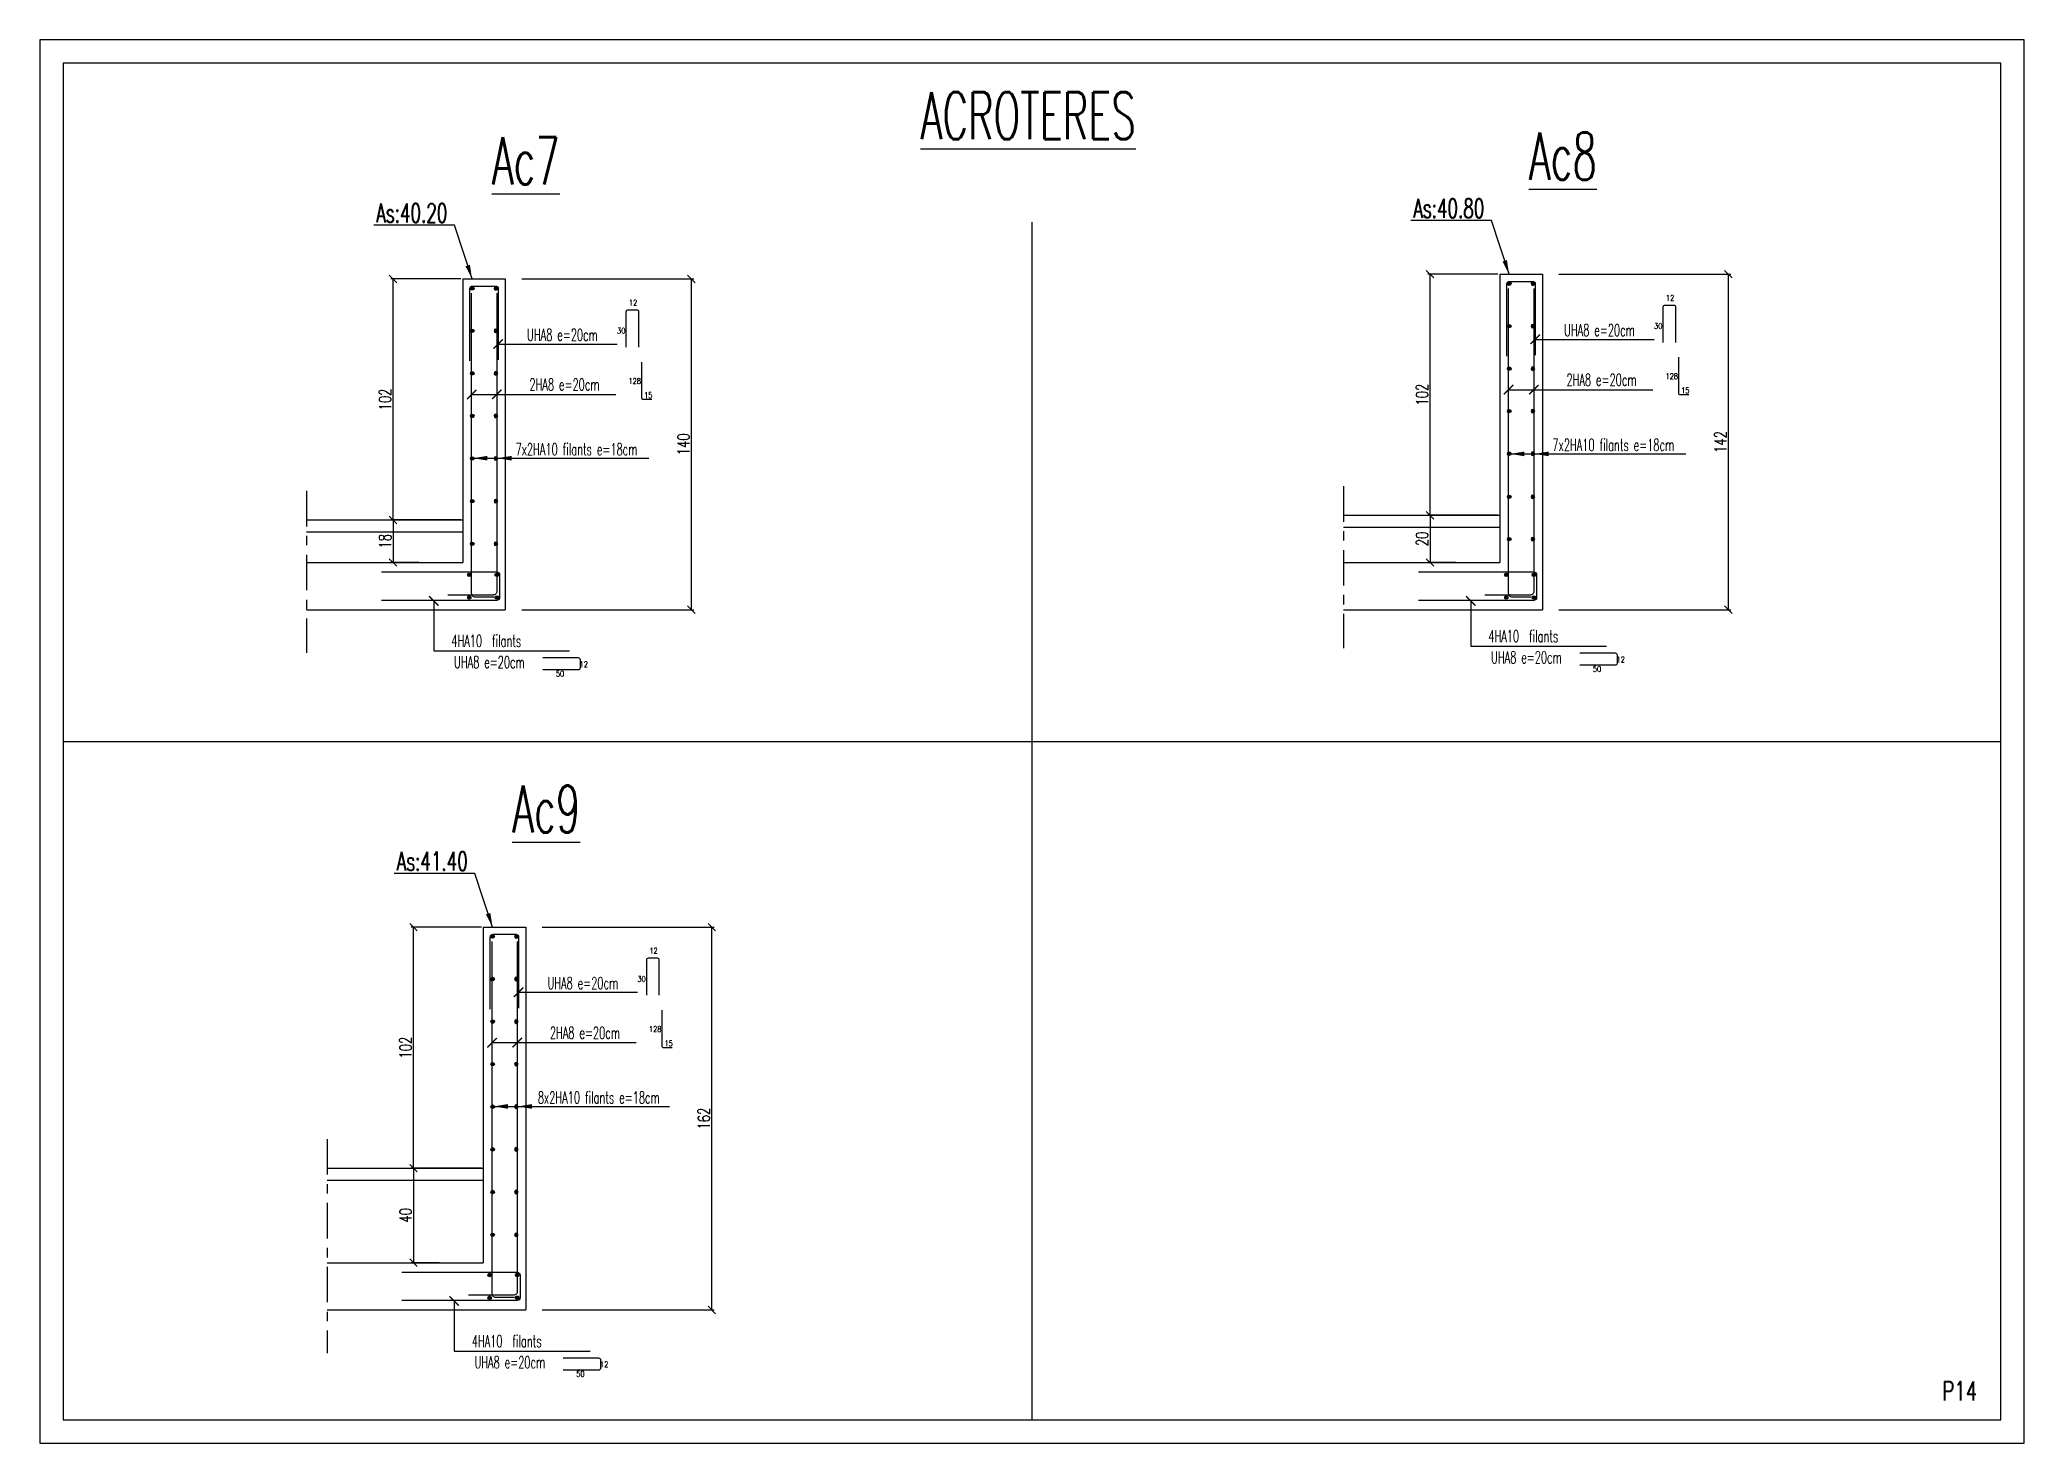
# Model space of a CAD drawing. Extents: x 308 to 787, y -199 to -146.
# Drawn here: x 765.97 to 786.97, y -169.39 to -154.54 of the extents above; entities that cross this region are included whole.
import ezdxf

# ---------------------------------------------------------------- set-up
doc = ezdxf.new("R2010")
doc.units = 0
doc.header["$LTSCALE"] = 0.5
doc.header["$MEASUREMENT"] = 0
doc.linetypes.add('AXES2', pattern=[1.125, 0.75, -0.125, 0.125, -0.125])
doc.layers.get('0').update_dxf_attribs({"linetype": 'CONTINUOUS'})
doc.layers.get('DEFPOINTS').update_dxf_attribs({"linetype": 'CONTINUOUS'})
for name, color, linetype in [('CADRE-CART', 7, 'CONTINUOUS'), ('COTATION', 7, 'CONTINUOUS'), ('FERRAILLAGE', 1, 'CONTINUOUS'), ('HABILLAGE', 7, 'CONTINUOUS'), ('I84 - FERRAILLAGE', 1, 'CONTINUOUS'), ('MURS', 3, 'CONTINUOUS'), ('Texte', 7, 'CONTINUOUS')]:
    doc.layers.add(name, color=color, linetype=linetype)
doc.styles.add('ROMANS8', font='romans.shx', dxfattribs={"width": 0.7})
doc.dimstyles.new('COT50 cm', dxfattribs={"dimtxt": 0.15, "dimasz": 0.06, "dimexe": 0.03, "dimexo": 0.1, "dimgap": 0.05, "dimtad": 1, "dimdec": 0, "dimlfac": 100, "dimzin": 0, "dimdsep": 46, "dimtxsty": 'ROMANS8', "dimblk1": 'OBLIQUE', "dimblk2": 'OBLIQUE', "dimsah": 1, "dimcen": 0.03, "dimdle": 0.03, "dimclrt": 1, "dimadec": 0, "dimazin": 0, "dimtfac": 1, "dimtdec": 0, "dimtmove": 0, "dimatfit": 3, "dimfxl": 0, "dimtolj": 1, "dimtzin": 0, "dimlwd": -1, "dimlwe": -1, "dimarcsym": 0})
doc.dimstyles.new('I84 1-20 cm', dxfattribs={"dimscale": 0.4, "dimtxt": 0.32, "dimasz": 0.2, "dimexe": 0.06, "dimexo": 0.05, "dimgap": 0.05, "dimtad": 1, "dimdec": 1, "dimlfac": 40, "dimzin": 9, "dimdsep": 46, "dimtxsty": 'ROMANS8', "dimblk": 'OBLIQUE', "dimcen": 0.09, "dimclrd": 256, "dimclre": 256, "dimclrt": 1, "dimadec": 0, "dimazin": 0, "dimtfac": 1, "dimtdec": 1, "dimtofl": 0, "dimtmove": 2, "dimatfit": 3, "dimfxl": 0, "dimtolj": 1, "dimtzin": 0, "dimarcsym": 0})

msp = doc.modelspace()

# ---------------------------------------------------------------- texts
at = {"layer": 'FERRAILLAGE', "color": 7, "style": 'ROMANS8', "width": 0.7}
for s, p in [('12', (783.1762, -157.3012)), ('12', (772.2031, -157.3512)), ('30', (772.0768, -157.6493)), ('30', (783.0498, -157.5993)), ('128', (772.1982, -158.1803)), ('128', (783.1713, -158.1303)), ('15', (772.3628, -158.3308)), ('15', (783.3359, -158.2808)), ('12', (782.6536, -161.1276)), ('50', (771.4295, -161.2772)), ('12', (771.6806, -161.1776)), ('50', (782.4025, -161.2272)), ('12', (772.4192, -164.2092)), ('30', (772.2929, -164.5074)), ('128', (772.4144, -165.0383)), ('15', (772.5789, -165.1888)), ('50', (771.6456, -168.6852)), ('12', (771.8967, -168.5856))]:
    msp.add_text(s, height=0.06, dxfattribs=at).set_placement(p)
at = {"layer": 'FERRAILLAGE', "color": 1, "style": 'ROMANS8', "width": 0.6}
for s, p in [('UHA8 e=20cm', (771.125, -157.7258)), ('UHA8 e=20cm', (782.0981, -157.6758)), ('2HA8 e=20cm', (771.1499, -158.252)), ('2HA8 e=20cm', (782.123, -158.202)), ('7x2HA10 filants e=18cm', (781.9746, -158.8912)), ('7x2HA10 filants e=18cm', (771.003, -158.9368)), ('4HA10  filants', (770.3237, -160.9642)), ('4HA10  filants', (781.2968, -160.9142)), ('UHA8 e=20cm', (770.3521, -161.1883)), ('UHA8 e=20cm', (781.3252, -161.1383)), ('UHA8 e=20cm', (771.3412, -164.5838)), ('2HA8 e=20cm', (771.366, -165.1101)), ('8x2HA10 filants e=18cm', (771.2391, -165.7949)), ('4HA10  filants', (770.5398, -168.3723)), ('UHA8 e=20cm', (770.5683, -168.5963))]:
    msp.add_text(s, height=0.126654, dxfattribs=at).set_placement(p)
at = {"layer": 'HABILLAGE', "color": 1, "style": 'ROMANS8'}
for s, width, p in [('As:40.80', 0.65, (780.5022, -156.4231)), ('As:40.20', 0.65, (769.5291, -156.4731)), ('As:41.40', 0.65, (769.7452, -163.3312)), ('P14', 0.7, (786.101, -168.9361))]:
    msp.add_text(s, height=0.2, dxfattribs=dict(at, width=width)).set_placement(p)
at = {"layer": 'Texte', "color": 4, "style": 'ROMANS8', "width": 0.6}
for s, p in [('%%UACROTERES', (775.2891, -155.5938)), ('%%UAc7', (770.7516, -156.071)), ('%%UAc8', (781.7246, -156.021)), ('%%UAc9', (770.9677, -162.929))]:
    msp.add_text(s, height=0.5, dxfattribs=at).set_placement(p)

# ---------------------------------------------------------------- blocks, each defined once
blk = doc.blocks.new('_Oblique')
at = {"layer": 'COTATION', "color": 0, "lineweight": -2}
blk.add_line((-0.5, -0.5), (0.5, 0.5), dxfattribs=at)
blk = doc.blocks.new('*D990')
at = {"layer": 'COTATION', "lineweight": -2, "transparency": 16777216}
for p, q in [((770.425, -157.071), (769.683, -157.071)), ((769.707, -159.621), (769.707, -157.071)), ((770.425, -159.621), (769.683, -159.621))]:
    blk.add_line(p, q, dxfattribs=at)
at = {"layer": 'DEFPOINTS', "color": 0, "transparency": 16777216}
for p in [(769.707, -157.071), (770.445, -157.071), (770.445, -159.621)]:
    blk.add_point(p, dxfattribs=at)
at = {"layer": 'COTATION', "lineweight": -2, "transparency": 16777216, "xscale": 0.08000000000000002, "yscale": 0.08000000000000002, "zscale": 0.08000000000000002}
for p, rotation in [((769.707, -157.071), 90), ((769.707, -159.621), 270)]:
    blk.add_blockref('_Oblique', p, dxfattribs=dict(at, rotation=rotation))
at = {"layer": 'COTATION', "color": 1, "transparency": 16777216, "insert": (769.623, -158.346), "char_height": 0.128, "attachment_point": 5, "rotation": 90, "style": 'ROMANS8'}
blk.add_mtext('\\A1;102', dxfattribs=at)
blk = doc.blocks.new('A$C27DF6537')
at = {"layer": 'I84 - FERRAILLAGE', "linetype": 'Continuous'}
blk.add_hatch(color=256, dxfattribs=at).paths.add_polyline_path([(0.0075, 0, 1), (-0.0075, 0, 1)])
blk.add_circle((0, 0), 0.0075, dxfattribs=at)
blk = doc.blocks.new('*D993')
at = {"layer": 'COTATION', "lineweight": -2, "transparency": 16777216}
for p, q in [((770.425, -159.621), (769.683, -159.621)), ((769.707, -159.621), (769.707, -160.071)), ((769.981, -160.071), (769.683, -160.071))]:
    blk.add_line(p, q, dxfattribs=at)
at = {"layer": 'DEFPOINTS', "color": 0, "transparency": 16777216}
for p in [(770.445, -159.621), (769.707, -160.071), (770.001, -160.071)]:
    blk.add_point(p, dxfattribs=at)
at = {"layer": 'COTATION', "lineweight": -2, "transparency": 16777216, "xscale": 0.08000000000000002, "yscale": 0.08000000000000002, "zscale": 0.08000000000000002}
for p, rotation in [((769.707, -159.621), 90), ((769.707, -160.071), 270)]:
    blk.add_blockref('_Oblique', p, dxfattribs=dict(at, rotation=rotation))
at = {"layer": 'COTATION', "color": 1, "transparency": 16777216, "insert": (769.623, -159.846), "char_height": 0.128, "attachment_point": 5, "rotation": 90, "style": 'ROMANS8'}
blk.add_mtext('\\A1;18', dxfattribs=at)
blk = doc.blocks.new('*D994')
at = {"layer": 'COTATION', "lineweight": -2, "transparency": 16777216}
for p, q in [((771.068, -157.071), (772.888, -157.071)), ((772.864, -160.571), (772.864, -157.071)), ((771.068, -160.571), (772.888, -160.571))]:
    blk.add_line(p, q, dxfattribs=at)
at = {"layer": 'DEFPOINTS', "color": 0, "transparency": 16777216}
for p in [(771.048, -157.071), (772.864, -157.071), (771.048, -160.571)]:
    blk.add_point(p, dxfattribs=at)
at = {"layer": 'COTATION', "lineweight": -2, "transparency": 16777216, "xscale": 0.08000000000000002, "yscale": 0.08000000000000002, "zscale": 0.08000000000000002}
for p, rotation in [((772.864, -157.071), 90), ((772.864, -160.571), 270)]:
    blk.add_blockref('_Oblique', p, dxfattribs=dict(at, rotation=rotation))
at = {"layer": 'COTATION', "color": 1, "transparency": 16777216, "insert": (772.78, -158.821), "char_height": 0.128, "attachment_point": 5, "rotation": 90, "style": 'ROMANS8'}
blk.add_mtext('\\A1;140', dxfattribs=at)
blk = doc.blocks.new('*D995')
at = {"layer": 'COTATION', "lineweight": -2, "transparency": 16777216}
for p, q in [((781.398, -157.021), (780.656, -157.021)), ((780.68, -159.571), (780.68, -157.021)), ((781.398, -159.571), (780.656, -159.571))]:
    blk.add_line(p, q, dxfattribs=at)
at = {"layer": 'DEFPOINTS', "color": 0, "transparency": 16777216}
for p in [(780.68, -157.021), (781.418, -157.021), (781.418, -159.571)]:
    blk.add_point(p, dxfattribs=at)
at = {"layer": 'COTATION', "lineweight": -2, "transparency": 16777216, "xscale": 0.08000000000000002, "yscale": 0.08000000000000002, "zscale": 0.08000000000000002}
for p, rotation in [((780.68, -157.021), 90), ((780.68, -159.571), 270)]:
    blk.add_blockref('_Oblique', p, dxfattribs=dict(at, rotation=rotation))
at = {"layer": 'COTATION', "color": 1, "transparency": 16777216, "insert": (780.596, -158.296), "char_height": 0.128, "attachment_point": 5, "rotation": 90, "style": 'ROMANS8'}
blk.add_mtext('\\A1;102', dxfattribs=at)
blk = doc.blocks.new('*D996')
at = {"layer": 'COTATION', "lineweight": -2, "transparency": 16777216}
for p, q in [((781.398, -159.571), (780.656, -159.571)), ((780.68, -159.571), (780.68, -160.071)), ((780.954, -160.071), (780.656, -160.071))]:
    blk.add_line(p, q, dxfattribs=at)
at = {"layer": 'DEFPOINTS', "color": 0, "transparency": 16777216}
for p in [(781.418, -159.571), (780.68, -160.071), (780.974, -160.071)]:
    blk.add_point(p, dxfattribs=at)
at = {"layer": 'COTATION', "lineweight": -2, "transparency": 16777216, "xscale": 0.08000000000000002, "yscale": 0.08000000000000002, "zscale": 0.08000000000000002}
for p, rotation in [((780.68, -159.571), 90), ((780.68, -160.071), 270)]:
    blk.add_blockref('_Oblique', p, dxfattribs=dict(at, rotation=rotation))
at = {"layer": 'COTATION', "color": 1, "transparency": 16777216, "insert": (780.596, -159.821), "char_height": 0.128, "attachment_point": 5, "rotation": 90, "style": 'ROMANS8'}
blk.add_mtext('\\A1;20', dxfattribs=at)
blk = doc.blocks.new('*D997')
at = {"layer": 'COTATION', "lineweight": -2, "transparency": 16777216}
for p, q in [((782.041, -157.021), (783.861, -157.021)), ((783.837, -160.571), (783.837, -157.021)), ((782.041, -160.571), (783.861, -160.571))]:
    blk.add_line(p, q, dxfattribs=at)
at = {"layer": 'DEFPOINTS', "color": 0, "transparency": 16777216}
for p in [(782.021, -157.021), (783.837, -157.021), (782.021, -160.571)]:
    blk.add_point(p, dxfattribs=at)
at = {"layer": 'COTATION', "lineweight": -2, "transparency": 16777216, "xscale": 0.08000000000000002, "yscale": 0.08000000000000002, "zscale": 0.08000000000000002}
for p, rotation in [((783.837, -157.021), 90), ((783.837, -160.571), 270)]:
    blk.add_blockref('_Oblique', p, dxfattribs=dict(at, rotation=rotation))
at = {"layer": 'COTATION', "color": 1, "transparency": 16777216, "insert": (783.753, -158.796), "char_height": 0.128, "attachment_point": 5, "rotation": 90, "style": 'ROMANS8'}
blk.add_mtext('\\A1;142', dxfattribs=at)
blk = doc.blocks.new('*D998')
at = {"layer": 'COTATION', "lineweight": -2, "transparency": 16777216}
for p, q in [((770.641, -163.929), (769.899, -163.929)), ((769.923, -166.479), (769.923, -163.929)), ((770.641, -166.479), (769.899, -166.479))]:
    blk.add_line(p, q, dxfattribs=at)
at = {"layer": 'DEFPOINTS', "color": 0, "transparency": 16777216}
for p in [(769.923, -163.929), (770.661, -163.929), (770.661, -166.479)]:
    blk.add_point(p, dxfattribs=at)
at = {"layer": 'COTATION', "lineweight": -2, "transparency": 16777216, "xscale": 0.08000000000000002, "yscale": 0.08000000000000002, "zscale": 0.08000000000000002}
for p, rotation in [((769.923, -163.929), 90), ((769.923, -166.479), 270)]:
    blk.add_blockref('_Oblique', p, dxfattribs=dict(at, rotation=rotation))
at = {"layer": 'COTATION', "color": 1, "transparency": 16777216, "insert": (769.839, -165.204), "char_height": 0.128, "attachment_point": 5, "rotation": 90, "style": 'ROMANS8'}
blk.add_mtext('\\A1;102', dxfattribs=at)
blk = doc.blocks.new('*D999')
at = {"layer": 'COTATION', "lineweight": -2, "transparency": 16777216}
for p, q in [((770.641, -166.479), (769.899, -166.479)), ((769.923, -166.479), (769.923, -167.479)), ((770.197, -167.479), (769.899, -167.479))]:
    blk.add_line(p, q, dxfattribs=at)
at = {"layer": 'DEFPOINTS', "color": 0, "transparency": 16777216}
for p in [(770.661, -166.479), (769.923, -167.479), (770.217, -167.479)]:
    blk.add_point(p, dxfattribs=at)
at = {"layer": 'COTATION', "lineweight": -2, "transparency": 16777216, "xscale": 0.08000000000000002, "yscale": 0.08000000000000002, "zscale": 0.08000000000000002}
for p, rotation in [((769.923, -166.479), 90), ((769.923, -167.479), 270)]:
    blk.add_blockref('_Oblique', p, dxfattribs=dict(at, rotation=rotation))
at = {"layer": 'COTATION', "color": 1, "transparency": 16777216, "insert": (769.839, -166.979), "char_height": 0.128, "attachment_point": 5, "rotation": 90, "style": 'ROMANS8'}
blk.add_mtext('\\A1;40', dxfattribs=at)
blk = doc.blocks.new('*D1000')
at = {"layer": 'COTATION', "lineweight": -2, "transparency": 16777216}
for p, q in [((771.284, -163.929), (773.104, -163.929)), ((773.08, -167.979), (773.08, -163.929)), ((771.284, -167.979), (773.104, -167.979))]:
    blk.add_line(p, q, dxfattribs=at)
at = {"layer": 'DEFPOINTS', "color": 0, "transparency": 16777216}
for p in [(771.264, -163.929), (773.08, -163.929), (771.264, -167.979)]:
    blk.add_point(p, dxfattribs=at)
at = {"layer": 'COTATION', "lineweight": -2, "transparency": 16777216, "xscale": 0.08000000000000002, "yscale": 0.08000000000000002, "zscale": 0.08000000000000002}
for p, rotation in [((773.08, -163.929), 90), ((773.08, -167.979), 270)]:
    blk.add_blockref('_Oblique', p, dxfattribs=dict(at, rotation=rotation))
at = {"layer": 'COTATION', "color": 1, "transparency": 16777216, "insert": (772.996, -165.954), "char_height": 0.128, "attachment_point": 5, "rotation": 90, "style": 'ROMANS8'}
blk.add_mtext('\\A1;162', dxfattribs=at)

# ---------------------------------------------------------------- dimensions: what is measured, and where the dimension line sits
at = {"layer": 'COTATION', "color": 0}
for base, p1, p2, picture, middle in [((769.7073, -157.0715), (770.4449, -159.6215), (770.4449, -157.0715), '*D990', (769.6233, -158.3465)), ((772.8641, -157.0715), (771.0483, -160.5715), (771.0483, -157.0715), '*D994', (772.7801, -158.8215)), ((780.6803, -157.0215), (781.4179, -159.5715), (781.4179, -157.0215), '*D995', (780.5963, -158.2965)), ((783.8371, -157.0215), (782.0213, -160.5715), (782.0213, -157.0215), '*D997', (783.7531, -158.7965)), ((769.7073, -160.0715), (770.4449, -159.6215), (770.0009, -160.0715), '*D993', (769.6233, -159.8465)), ((780.6803, -160.0715), (781.4179, -159.5715), (780.9739, -160.0715), '*D996', (780.5963, -159.8215)), ((769.9234, -163.9295), (770.661, -166.4795), (770.661, -163.9295), '*D998', (769.8394, -165.2045)), ((773.0802, -163.9295), (771.2644, -167.9795), (771.2644, -163.9295), '*D1000', (772.9962, -165.9545)), ((769.9234, -167.4795), (770.661, -166.4795), (770.217, -167.4795), '*D999', (769.8394, -166.9795))]:
    dim = msp.add_linear_dim(base=base, p1=p1, p2=p2, angle=90, dimstyle='I84 1-20 cm', dxfattribs=at)
    dim.commit()
    dim.dimension.update_dxf_attribs({"geometry": picture, "text_midpoint": middle})

# ---------------------------------------------------------------- linework, layer by layer
at = {"color": 4}
msp.add_lwpolyline([(786.9678, -169.39), (786.9678, -154.54), (765.9678, -154.54), (765.9678, -169.39)], close=True, dxfattribs=at)
at = {"color": 7}
msp.add_lwpolyline([(766.2178, -169.14), (786.7178, -169.14), (786.7178, -154.79), (766.2178, -154.79)], close=True, dxfattribs=at)
at = {"layer": 'CADRE-CART'}
msp.add_line((776.4678, -169.14), (776.4678, -156.4703), dxfattribs=at)
at = {"layer": 'COTATION', "color": 0}
for p, q in [((779.7655, -159.5715), (781.4179, -159.5715)), ((768.7925, -159.6215), (770.4449, -159.6215)), ((768.7925, -159.7465), (770.4449, -159.7465)), ((779.7655, -159.6965), (781.4179, -159.6965)), ((769.0086, -166.4795), (770.661, -166.4795)), ((769.0086, -166.6045), (770.661, -166.6045))]:
    msp.add_line(p, q, dxfattribs=at)
at = {"layer": 'COTATION'}
for q in [(786.7178, -161.965), (776.4678, -161.965)]:
    msp.add_line((766.2178, -161.965), q, dxfattribs=at)
at = {"layer": 'FERRAILLAGE', "color": 6, "linetype": 'AXES2'}
for p, q in [((768.7925, -159.3144), (768.7925, -161.0283)), ((779.7655, -159.2644), (779.7655, -160.9783)), ((769.0086, -166.1725), (769.0086, -168.4364))]:
    msp.add_line(p, q, dxfattribs=at)
at = {"layer": 'FERRAILLAGE'}
for points in [[(770.8057, -157.2219), (770.8057, -160.3757, -0.4142136), (770.7657, -160.4157), (770.2877, -160.4157)], [(770.5199, -157.9374), (770.5199, -157.1765, -0.4142136), (770.5499, -157.1465), (770.7899, -157.1465, -0.4142136), (770.8199, -157.1765), (770.8199, -157.9269)], [(770.7742, -160.4392), (770.5782, -160.4392, -0.4142136), (770.5382, -160.3992), (770.5382, -157.2219)], [(781.7787, -157.1719), (781.7787, -160.3757, -0.4142136), (781.7387, -160.4157), (781.2608, -160.4157)], [(781.4929, -157.8874), (781.4929, -157.1265, -0.4142136), (781.5229, -157.0965), (781.7629, -157.0965, -0.4142136), (781.7929, -157.1265), (781.7929, -157.8769)], [(781.7472, -160.4392), (781.5512, -160.4392, -0.4142136), (781.5112, -160.3992), (781.5112, -157.1719)], [(772.1745, -157.7921), (772.1745, -157.4174, -0.4142136), (772.1945, -157.3974), (772.2845, -157.3974, -0.4142136), (772.3045, -157.4174), (772.3045, -157.7921)], [(783.1476, -157.7421), (783.1476, -157.3674, -0.4142136), (783.1676, -157.3474), (783.2576, -157.3474, -0.4142136), (783.2776, -157.3674), (783.2776, -157.7421)], [(783.3073, -157.9001), (783.3073, -158.2747, 0.4142136), (783.3273, -158.2947), (783.4173, -158.2947)], [(772.3342, -157.9501), (772.3342, -158.3247, 0.4142136), (772.3542, -158.3447), (772.4442, -158.3447)], [(769.5843, -160.1714), (770.8043, -160.1714, -0.4142136), (770.8343, -160.2014), (770.8343, -160.4415, -0.4142136), (770.8043, -160.4715), (769.5843, -160.4715)], [(780.5574, -160.1714), (781.7774, -160.1714, -0.4142136), (781.8074, -160.2014), (781.8074, -160.4415, -0.4142136), (781.7774, -160.4715), (780.5574, -160.4715)], [(782.2639, -161.028), (782.6386, -161.028, -0.4142136), (782.6586, -161.048), (782.6586, -161.138, -0.4142136), (782.6386, -161.158), (782.2639, -161.158)], [(771.2909, -161.078), (771.6656, -161.078, -0.4142136), (771.6856, -161.098), (771.6856, -161.188, -0.4142136), (771.6656, -161.208), (771.2909, -161.208)], [(770.736, -164.7954), (770.736, -164.0345, -0.4142136), (770.766, -164.0045), (771.006, -164.0045, -0.4142136), (771.036, -164.0345), (771.036, -164.7849)], [(771.0218, -164.0799), (771.0218, -167.7838, -0.4142136), (770.9818, -167.8238), (770.5039, -167.8238)], [(770.9903, -167.8473), (770.7943, -167.8473, -0.4142136), (770.7543, -167.8073), (770.7543, -164.0799)], [(772.3906, -164.6502), (772.3906, -164.2755, -0.4142136), (772.4106, -164.2555), (772.5006, -164.2555, -0.4142136), (772.5206, -164.2755), (772.5206, -164.6502)], [(772.5503, -164.8081), (772.5503, -165.1828, 0.4142136), (772.5703, -165.2028), (772.6603, -165.2028)], [(769.8005, -167.5795), (771.0205, -167.5795, -0.4142136), (771.0505, -167.6095), (771.0505, -167.8495, -0.4142136), (771.0205, -167.8795), (769.8005, -167.8795)], [(771.507, -168.4861), (771.8817, -168.4861, -0.4142136), (771.9017, -168.5061), (771.9017, -168.5961, -0.4142136), (771.8817, -168.6161), (771.507, -168.6161)]]:
    msp.add_lwpolyline(points, format="xyb", dxfattribs=at)
at = {"layer": 'MURS'}
for p, q in [((770.4449, -157.0715), (770.4449, -160.0715)), ((770.4449, -157.0715), (770.8949, -157.0715)), ((770.8949, -157.0715), (770.8949, -160.5715)), ((781.4179, -157.0215), (781.4179, -160.0715)), ((781.4179, -157.0215), (781.8679, -157.0215)), ((781.8679, -157.0215), (781.8679, -160.5715)), ((768.7925, -160.0715), (770.4449, -160.0715)), ((779.7655, -160.0715), (781.4179, -160.0715)), ((768.7925, -160.5715), (770.8949, -160.5715)), ((779.7655, -160.5715), (781.8679, -160.5715)), ((770.661, -163.9295), (770.661, -167.4795)), ((770.661, -163.9295), (771.111, -163.9295)), ((771.111, -163.9295), (771.111, -167.9795)), ((769.0086, -167.4795), (770.661, -167.4795)), ((769.0086, -167.9795), (771.111, -167.9795))]:
    msp.add_line(p, q, dxfattribs=at)

# ---------------------------------------------------------------- block references
at = {"layer": 'FERRAILLAGE', "linetype": 'Continuous', "yscale": 2.5, "zscale": 2.5}
for p, xscale in [((770.5447, -157.1706), 2.5), ((770.7951, -157.1706), -2.5), ((781.5177, -157.1206), 2.5), ((781.7682, -157.1206), -2.5), ((770.5447, -157.6206), 2.5), ((770.7951, -157.6206), -2.5), ((781.5177, -157.5706), 2.5), ((781.7682, -157.5706), -2.5), ((770.5447, -158.0706), 2.5), ((770.7951, -158.0706), -2.5), ((781.5177, -158.0206), 2.5), ((781.7682, -158.0206), -2.5), ((770.5447, -158.5206), 2.5), ((770.7951, -158.5206), -2.5), ((781.5177, -158.4706), 2.5), ((781.7682, -158.4706), -2.5), ((770.5447, -158.9706), 2.5), ((770.7951, -158.9706), -2.5), ((781.5177, -158.9206), 2.5), ((781.7682, -158.9206), -2.5), ((781.5177, -159.3768), 2.5), ((781.7682, -159.3768), -2.5), ((770.5447, -159.4224), 2.5), ((770.7951, -159.4224), -2.5), ((781.5177, -159.8238), 2.5), ((781.7682, -159.8238), -2.5), ((770.5447, -159.8738), 2.5), ((770.7951, -159.8738), -2.5), ((770.5133, -160.2014), 2.5), ((770.8043, -160.2014), 2.5), ((781.4863, -160.2014), 2.5), ((781.7774, -160.2014), 2.5), ((770.5133, -160.4415), 2.5), ((770.8043, -160.4415), 2.5), ((781.4863, -160.4415), 2.5), ((781.7774, -160.4415), 2.5), ((770.7608, -164.0286), 2.5), ((771.0112, -164.0286), -2.5), ((770.7608, -164.4786), 2.5), ((771.0112, -164.4786), -2.5), ((770.7608, -164.9286), 2.5), ((771.0112, -164.9286), -2.5), ((770.7608, -165.3786), 2.5), ((771.0112, -165.3786), -2.5), ((770.7608, -165.8286), 2.5), ((771.0112, -165.8286), -2.5), ((770.7608, -166.2804), 2.5), ((771.0112, -166.2804), -2.5), ((770.7608, -166.7318), 2.5), ((771.0112, -166.7318), -2.5), ((770.7608, -167.1839), 2.5), ((771.0112, -167.1839), -2.5), ((770.7294, -167.6095), 2.5), ((771.0205, -167.6095), 2.5), ((770.7294, -167.8495), 2.5), ((771.0205, -167.8495), 2.5)]:
    msp.add_blockref('A$C27DF6537', p, dxfattribs=dict(at, xscale=xscale))

msp.set_redraw_order([(e.dxf.handle, doc.entitydb.next_handle()) for e in msp.query("TEXT MTEXT ATTDEF DIMENSION ARC_DIMENSION")])  # texts and dimensions are drawn at this point

# ---------------------------------------------------------------- leaders
at = {"layer": 'COTATION'}
for points, override in [([(770.5433, -157.0715), (770.3577, -156.502), (769.5027, -156.502)], {"dimasz": 0.15, "dimtad": 0}), ([(781.5164, -157.0215), (781.3307, -156.452), (780.4757, -156.452)], {"dimasz": 0.15, "dimtad": 0}), ([(770.8199, -157.7603), (772.079, -157.7603)], {"dimasz": 0.1, "dimtad": 0, "dimldrblk": 'ArchTick'}), ([(781.7929, -157.7103), (783.052, -157.7103)], {"dimasz": 0.1, "dimtad": 0, "dimldrblk": 'ArchTick'}), ([(770.5382, -158.2929), (771.7972, -158.2929)], {"dimasz": 0.1, "dimtad": 0, "dimldrblk": 'ArchTick'}), ([(770.8057, -158.2929), (772.0647, -158.2929)], {"dimasz": 0.1, "dimtad": 0, "dimldrblk": 'ArchTick'}), ([(781.5112, -158.2429), (782.7703, -158.2429)], {"dimasz": 0.1, "dimtad": 0, "dimldrblk": 'ArchTick'}), ([(781.7787, -158.2429), (783.0378, -158.2429)], {"dimasz": 0.1, "dimtad": 0, "dimldrblk": 'ArchTick'}), ([(770.5557, -158.9678), (772.1591, -158.9678)], {"dimasz": 0.15, "dimtad": 0}), ([(770.8114, -158.9678), (772.4149, -158.9678)], {"dimasz": 0.15, "dimtad": 0}), ([(781.5288, -158.9222), (783.1322, -158.9222)], {"dimasz": 0.15, "dimtad": 0}), ([(781.7845, -158.9222), (783.3879, -158.9222)], {"dimasz": 0.15, "dimtad": 0}), ([(770.1368, -160.4773), (770.1368, -161.0066), (771.5754, -161.0066)], {"dimasz": 0.1, "dimtad": 0, "dimldrblk": 'ArchTick'}), ([(781.1098, -160.4773), (781.1098, -160.9566), (782.5485, -160.9566)], {"dimasz": 0.1, "dimtad": 0, "dimldrblk": 'ArchTick'}), ([(770.7595, -163.9295), (770.5738, -163.3601), (769.7188, -163.3601)], {"dimasz": 0.15, "dimtad": 0}), ([(771.036, -164.6183), (772.2951, -164.6183)], {"dimasz": 0.1, "dimtad": 0, "dimldrblk": 'ArchTick'}), ([(770.7543, -165.151), (772.0134, -165.151)], {"dimasz": 0.1, "dimtad": 0, "dimldrblk": 'ArchTick'}), ([(771.0218, -165.151), (772.2809, -165.151)], {"dimasz": 0.1, "dimtad": 0, "dimldrblk": 'ArchTick'}), ([(770.7718, -165.8259), (772.3753, -165.8259)], {"dimasz": 0.15, "dimtad": 0}), ([(771.0276, -165.8259), (772.631, -165.8259)], {"dimasz": 0.15, "dimtad": 0}), ([(770.3529, -167.8853), (770.3529, -168.4147), (771.7916, -168.4147)], {"dimasz": 0.1, "dimtad": 0, "dimldrblk": 'ArchTick'})]:
    msp.add_leader(points, dimstyle='COT50 cm', override=override, dxfattribs=at)

doc.saveas('drawing.dxf')
